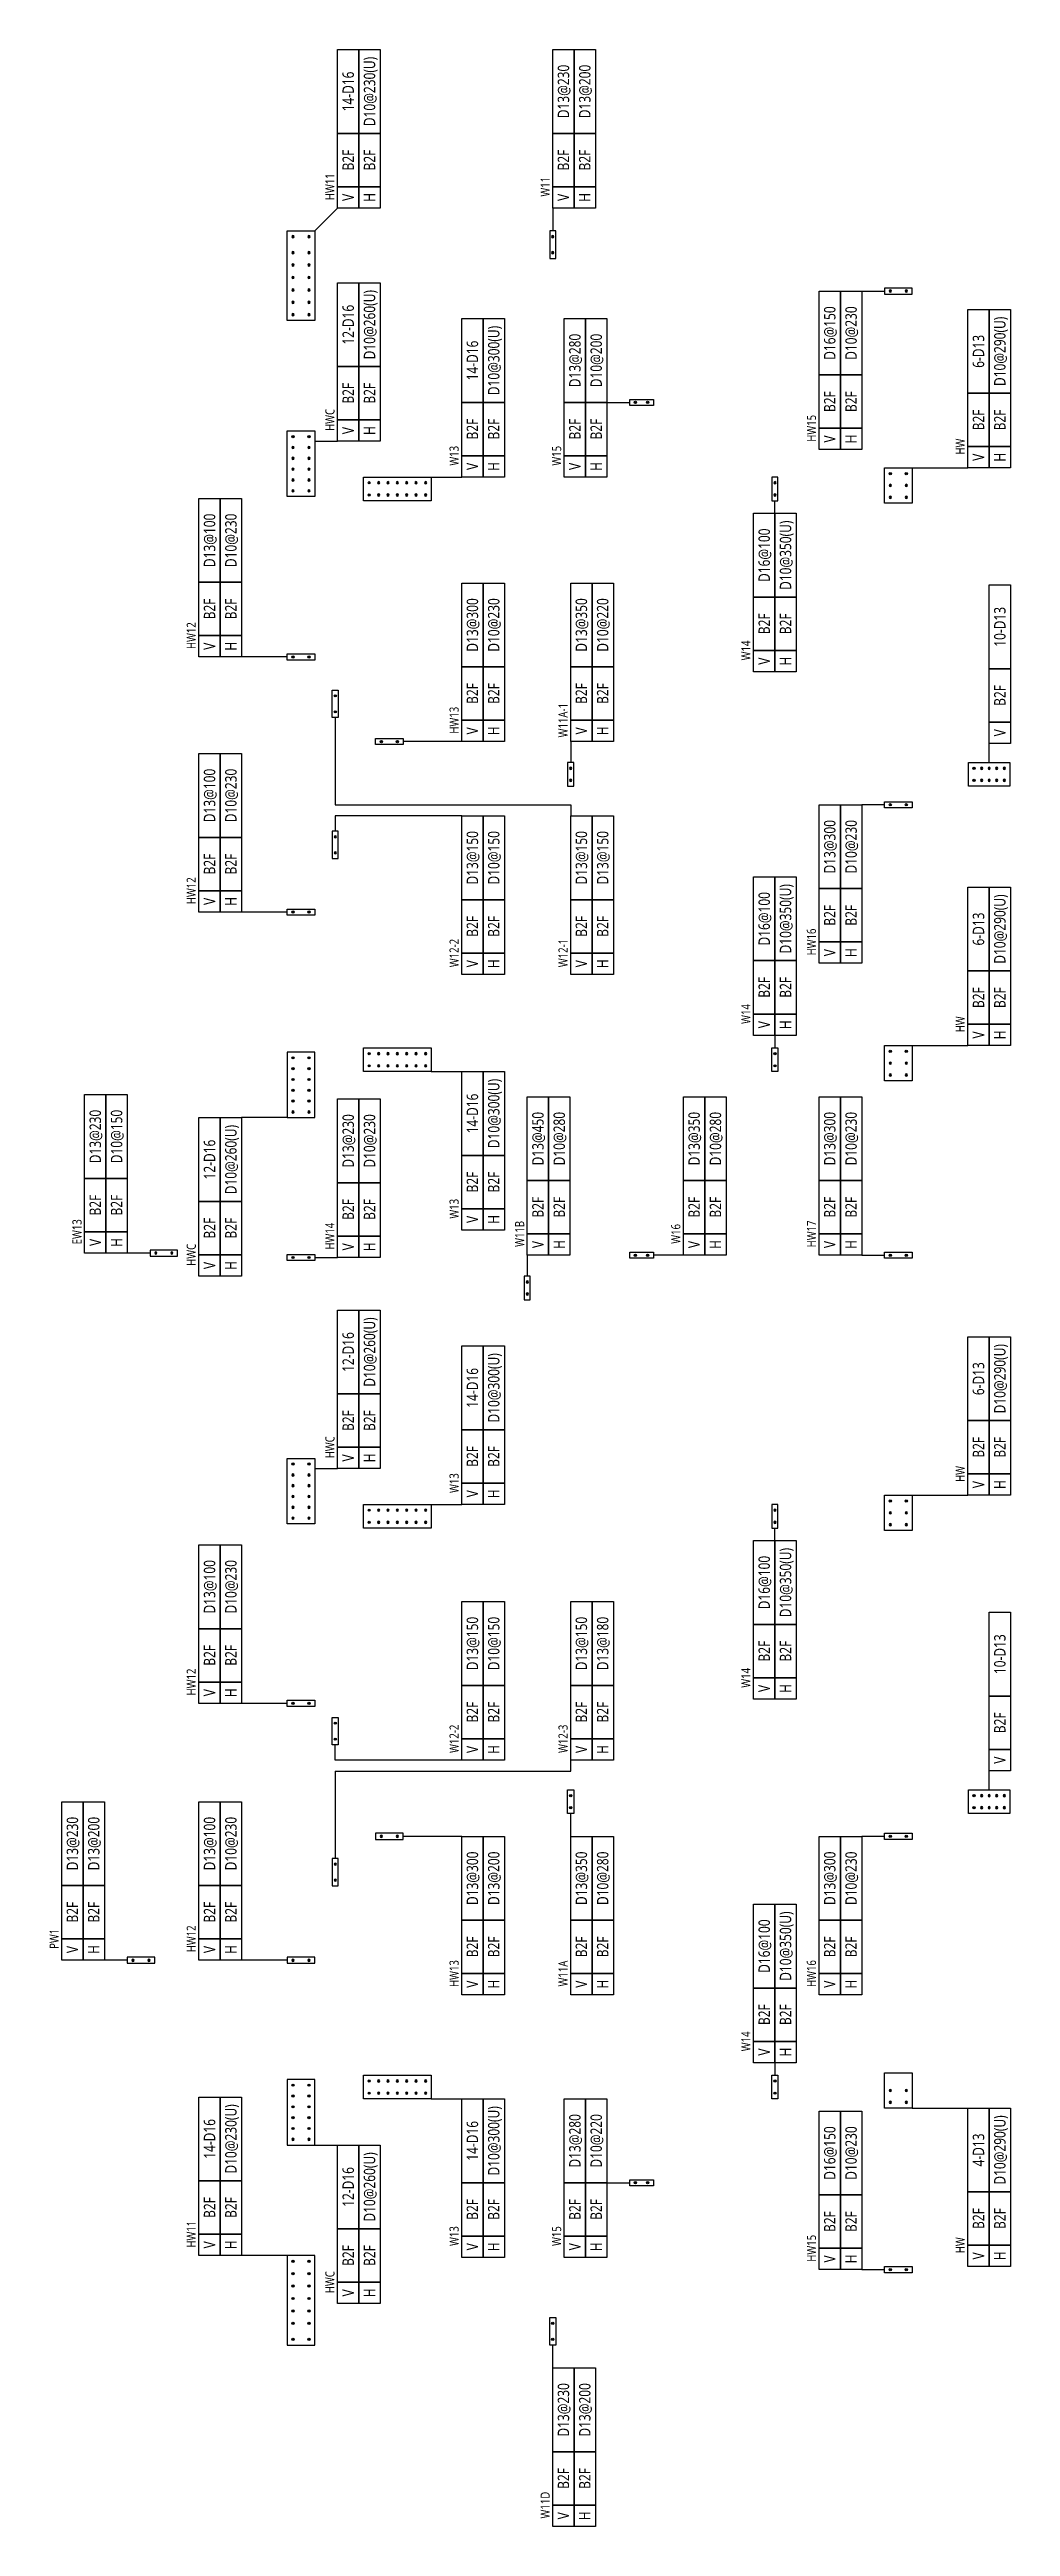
# Model space of a CAD drawing. Header units: millimetres. Extents: x 262481 to 2519995, y -394348 to 364571.
# Drawn here: x 333695 to 346308, y -394348 to -361848 of the extents above; entities that cross this region are included whole.
import ezdxf
from ezdxf.enums import TextEntityAlignment as Align

# ---------------------------------------------------------------- set-up
doc = ezdxf.new("R2010")
doc.units = ezdxf.units.MM
doc.header["$LTSCALE"] = 65
for name, color, linetype in [('BARR', 1, 'Continuous'), ('BOX', 7, 'Continuous'), ('LEADER', 7, 'Continuous'), ('TEXT-배근', 3, 'Continuous')]:
    doc.layers.add(name, color=color, linetype=linetype)
doc.styles.add('맑은고딕', font='malgun.ttf')

msp = doc.modelspace()

# ---------------------------------------------------------------- texts
at = {"layer": 'TEXT-배근', "style": '맑은고딕', "width": 0.8}
for s, p in [('D10@230(U)', (337895.5, -362397.7)), ('14-D16', (337615.5, -362397.7)), ('D13@230', (340440.5, -362397.7)), ('B2F', (337615.5, -363297.7)), ('B2F', (337895.5, -363297.7)), ('B2F', (340440.5, -363297.7)), ('B2F', (340720.5, -363297.7)), ('V', (337615.5, -363787.7)), ('H', (337895.5, -363787.7)), ('V', (340440.5, -363787.7)), ('H', (340720.5, -363787.7)), ('12-D16', (337615.5, -365457.7)), ('D10@260(U)', (337895.5, -365457.7)), ('D16@150', (343935.5, -365567.7)), ('D10@230', (344215.5, -365567.7)), ('D10@300(U)', (339525.5, -365927.7)), ('D13@280', (340590.5, -365927.7)), ('6-D13', (345888, -365807.7)), ('D10@290(U)', (346168, -365807.7)), ('14-D16', (339245.5, -365927.7)), ('B2F', (337615.5, -366357.7)), ('B2F', (337895.5, -366357.7)), ('B2F', (343935.5, -366467.7)), ('B2F', (344215.5, -366467.7)), ('B2F', (345888, -366707.7)), ('B2F', (346168, -366707.7)), ('V', (337615.5, -366847.7)), ('H', (337895.5, -366847.7)), ('B2F', (339245.5, -366827.7)), ('B2F', (339525.5, -366827.7)), ('B2F', (340590.5, -366827.7)), ('B2F', (340870.5, -366827.7)), ('V', (343935.5, -366957.7)), ('H', (344215.5, -366957.7)), ('V', (345888, -367197.7)), ('H', (346168, -367197.7)), ('V', (339245.5, -367317.7)), ('H', (339525.5, -367317.7)), ('V', (340590.5, -367317.7)), ('H', (340870.5, -367317.7)), ('D13@100', (335795.5, -368287.7)), ('D10@230', (336075.5, -368287.7)), ('D16@100', (343075.5, -368482.7)), ('D10@350(U)', (343355.5, -368482.7)), ('B2F', (335795.5, -369187.7)), ('B2F', (336075.5, -369187.7)), ('D13@300', (339245.5, -369397.7)), ('D10@230', (339525.5, -369397.7)), ('D13@350', (340675.5, -369397.7)), ('10-D13', (346168, -369422.7)), ('B2F', (343075.5, -369382.7)), ('B2F', (343355.5, -369382.7)), ('V', (335795.5, -369677.7)), ('H', (336075.5, -369677.7)), ('V', (343075.5, -369872.7)), ('H', (343355.5, -369872.7)), ('B2F', (339245.5, -370297.7)), ('B2F', (339525.5, -370297.7)), ('B2F', (340675.5, -370297.7)), ('B2F', (340955.5, -370297.7)), ('B2F', (346168, -370322.7)), ('V', (339245.5, -370787.7)), ('H', (339525.5, -370787.7)), ('V', (340675.5, -370787.7)), ('H', (340955.5, -370787.7)), ('V', (346168, -370812.7)), ('D13@100', (335795.5, -371635.2)), ('D10@230', (336075.5, -371635.2)), ('D13@150', (339245.5, -372452.7)), ('D13@150', (340675.5, -372452.7)), ('D13@300', (343935.5, -372307.7)), ('D10@230', (344215.5, -372307.7)), ('B2F', (335795.5, -372535.2)), ('B2F', (336075.5, -372535.2)), ('V', (335795.5, -373025.2)), ('H', (336075.5, -373025.2)), ('D16@100', (343075.5, -373252.7)), ('D10@350(U)', (343355.5, -373252.7)), ('B2F', (343935.5, -373207.7)), ('B2F', (344215.5, -373207.7)), ('D10@290(U)', (346168, -373387.7)), ('B2F', (339245.5, -373352.7)), ('B2F', (339525.5, -373352.7)), ('B2F', (340675.5, -373352.7)), ('B2F', (340955.5, -373352.7)), ('6-D13', (345888, -373387.7)), ('V', (343935.5, -373697.7)), ('H', (344215.5, -373697.7)), ('V', (339245.5, -373842.7)), ('H', (339525.5, -373842.7)), ('V', (340675.5, -373842.7)), ('H', (340955.5, -373842.7)), ('B2F', (343075.5, -374152.7)), ('B2F', (343355.5, -374152.7)), ('B2F', (345888, -374287.7)), ('B2F', (346168, -374287.7)), ('V', (343075.5, -374642.7)), ('H', (343355.5, -374642.7)), ('V', (345888, -374777.7)), ('H', (346168, -374777.7)), ('D10@300(U)', (339525.5, -375807.7)), ('14-D16', (339245.5, -375807.7)), ('D13@230', (334295.5, -376109.9)), ('D10@260(U)', (336075.5, -376412.7)), ('D13@230', (337615.5, -376167.7)), ('D10@230', (337895.5, -376167.7)), ('D13@450', (340105.5, -376137.7)), ('D10@280', (340385.5, -376137.7)), ('D13@350', (342155.5, -376137.7)), ('D10@280', (342435.5, -376137.7)), ('D13@300', (343935.5, -376137.7)), ('D10@230', (344215.5, -376137.7)), ('12-D16', (335795.5, -376412.7)), ('B2F', (339245.5, -376707.7)), ('B2F', (339525.5, -376707.7)), ('B2F', (334295.5, -377009.9)), ('B2F', (334575.5, -377009.9)), ('B2F', (337615.5, -377067.7)), ('B2F', (337895.5, -377067.7)), ('B2F', (340105.5, -377037.7)), ('B2F', (340385.5, -377037.7)), ('B2F', (342155.5, -377037.7)), ('B2F', (342435.5, -377037.7)), ('B2F', (343935.5, -377037.7)), ('B2F', (344215.5, -377037.7)), ('B2F', (335795.5, -377312.7)), ('B2F', (336075.5, -377312.7)), ('V', (339245.5, -377197.7)), ('H', (339525.5, -377197.7)), ('V', (334295.5, -377499.9)), ('H', (334575.5, -377499.9)), ('V', (337615.5, -377557.7)), ('H', (337895.5, -377557.7)), ('V', (340105.5, -377527.7)), ('H', (340385.5, -377527.7)), ('V', (342155.5, -377527.7)), ('H', (342435.5, -377527.7)), ('V', (343935.5, -377527.7)), ('H', (344215.5, -377527.7)), ('V', (335795.5, -377802.7)), ('H', (336075.5, -377802.7)), ('D10@260(U)', (337895.5, -378937.7)), ('12-D16', (337615.5, -378937.7)), ('D10@290(U)', (346168, -379287.7)), ('14-D16', (339245.5, -379407.7)), ('D10@300(U)', (339525.5, -379407.7)), ('6-D13', (345888, -379287.7)), ('B2F', (337615.5, -379837.7)), ('B2F', (337895.5, -379837.7)), ('B2F', (339245.5, -380307.7)), ('B2F', (339525.5, -380307.7)), ('B2F', (345888, -380187.7)), ('B2F', (346168, -380187.7)), ('V', (337615.5, -380327.7)), ('H', (337895.5, -380327.7)), ('V', (339245.5, -380797.7)), ('H', (339525.5, -380797.7)), ('V', (345888, -380677.7)), ('H', (346168, -380677.7)), ('D10@350(U)', (343355.5, -381962.7)), ('D13@100', (335795.5, -382017.7)), ('D10@230', (336075.5, -382017.7)), ('D16@100', (343075.5, -381962.7)), ('D13@150', (339245.5, -382762.7)), ('D13@150', (340675.5, -382762.7)), ('B2F', (335795.5, -382917.7)), ('B2F', (336075.5, -382917.7)), ('B2F', (343075.5, -382862.7)), ('B2F', (343355.5, -382862.7)), ('10-D13', (346168, -382902.7)), ('V', (335795.5, -383407.7)), ('H', (336075.5, -383407.7)), ('V', (343075.5, -383352.7)), ('H', (343355.5, -383352.7)), ('B2F', (339245.5, -383662.7)), ('B2F', (339525.5, -383662.7)), ('B2F', (340675.5, -383662.7)), ('B2F', (340955.5, -383662.7)), ('B2F', (346168, -383802.7)), ('V', (339245.5, -384152.7)), ('H', (339525.5, -384152.7)), ('V', (340675.5, -384152.7)), ('H', (340955.5, -384152.7)), ('V', (346168, -384292.7)), ('D13@230', (333995.5, -385387.7)), ('D13@100', (335795.5, -385387.7)), ('D10@230', (336075.5, -385387.7)), ('D13@300', (339245.5, -385842.7)), ('D13@350', (340675.5, -385842.7)), ('D10@280', (340955.5, -385842.7)), ('D13@300', (343935.5, -385842.7)), ('D10@230', (344215.5, -385842.7)), ('B2F', (333995.5, -386287.7)), ('B2F', (334275.5, -386287.7)), ('B2F', (335795.5, -386287.7)), ('B2F', (336075.5, -386287.7)), ('D16@100', (343075.5, -386732.7)), ('D10@350(U)', (343355.5, -386732.7)), ('V', (333995.5, -386777.7)), ('H', (334275.5, -386777.7)), ('V', (335795.5, -386777.7)), ('H', (336075.5, -386777.7)), ('B2F', (339245.5, -386742.7)), ('B2F', (339525.5, -386742.7)), ('B2F', (340675.5, -386742.7)), ('B2F', (340955.5, -386742.7)), ('B2F', (343935.5, -386742.7)), ('B2F', (344215.5, -386742.7)), ('V', (339245.5, -387232.7)), ('H', (339525.5, -387232.7)), ('V', (340675.5, -387232.7)), ('H', (340955.5, -387232.7)), ('V', (343935.5, -387232.7)), ('H', (344215.5, -387232.7)), ('B2F', (343075.5, -387632.7)), ('B2F', (343355.5, -387632.7)), ('V', (343075.5, -388122.7)), ('H', (343355.5, -388122.7)), ('14-D16', (335795.5, -389262.7)), ('D10@230(U)', (336075.5, -389262.7)), ('D10@300(U)', (339525.5, -389287.7)), ('D13@280', (340590.5, -389287.7)), ('D10@290(U)', (346168, -389407.7)), ('14-D16', (339245.5, -389287.7)), ('D16@150', (343935.5, -389447.7)), ('D10@230', (344215.5, -389447.7)), ('4-D13', (345888, -389407.7)), ('12-D16', (337615.5, -389892.7)), ('D10@260(U)', (337895.5, -389892.7)), ('B2F', (335795.5, -390162.7)), ('B2F', (336075.5, -390162.7)), ('B2F', (339245.5, -390187.7)), ('B2F', (339525.5, -390187.7)), ('B2F', (340590.5, -390187.7)), ('B2F', (340870.5, -390187.7)), ('B2F', (343935.5, -390347.7)), ('B2F', (344215.5, -390347.7)), ('B2F', (345888, -390307.7)), ('B2F', (346168, -390307.7)), ('V', (335795.5, -390652.7)), ('H', (336075.5, -390652.7)), ('V', (339245.5, -390677.7)), ('H', (339525.5, -390677.7)), ('V', (340590.5, -390677.7)), ('H', (340870.5, -390677.7)), ('B2F', (337615.5, -390792.7)), ('B2F', (337895.5, -390792.7)), ('V', (343935.5, -390837.7)), ('H', (344215.5, -390837.7)), ('V', (345888, -390797.7)), ('H', (346168, -390797.7)), ('V', (337615.5, -391282.7)), ('H', (337895.5, -391282.7)), ('D13@230', (340440.5, -392817.7)), ('B2F', (340440.5, -393717.7)), ('B2F', (340720.5, -393717.7)), ('V', (340440.5, -394207.7)), ('H', (340720.5, -394207.7))]:
    msp.add_text(s, height=150, rotation=90, dxfattribs=at).set_placement(p, align=Align.MIDDLE_CENTER)
at = {"layer": 'TEXT-배근', "color": 1, "style": '맑은고딕', "width": 0.8}
for s, p in [('D13@200', (340720.5, -362397.7)), ('D10@200', (340870.5, -365927.7)), ('D10@220', (340955.5, -369397.7)), ('D10@150', (339525.5, -372452.7)), ('D13@150', (340955.5, -372452.7)), ('D10@150', (334575.5, -376109.9)), ('D10@150', (339525.5, -382762.7)), ('D13@180', (340955.5, -382762.7)), ('D13@200', (334275.5, -385387.7)), ('D13@200', (339525.5, -385842.7)), ('D10@220', (340870.5, -389287.7)), ('D13@200', (340720.5, -392817.7))]:
    msp.add_text(s, height=150, rotation=90, dxfattribs=at).set_placement(p, align=Align.MIDDLE_CENTER)
at = {"layer": 'TEXT-배근', "color": 2, "style": '맑은고딕', "width": 0.8}
for s, p in [('HW11', (337375.5, -363647.7)), ('W11', (340200.5, -363647.7)), ('HWC', (337375.5, -366707.7)), ('HW15', (343695.5, -366817.7)), ('W13', (339005.5, -367177.7)), ('W15', (340350.5, -367177.7)), ('HW', (345648, -367057.7)), ('HW12', (335555.5, -369537.7)), ('W14', (342835.5, -369732.7)), ('HW13', (339005.5, -370647.7)), ('W11A-1', (340435.5, -370647.7)), ('HW12', (335555.5, -372885.2)), ('HW16', (343695.5, -373557.7)), ('W12-2', (339005.5, -373702.7)), ('W12-1', (340435.5, -373702.7)), ('W14', (342835.5, -374502.7)), ('HW', (345648, -374637.7)), ('W13', (339005.5, -377057.7)), ('EW13', (334055.5, -377359.9)), ('HW14', (337375.5, -377417.7)), ('W11B', (339865.5, -377387.7)), ('W16', (341915.5, -377387.7)), ('HW17', (343695.5, -377387.7)), ('HWC', (335555.5, -377662.7)), ('HWC', (337375.5, -380187.7)), ('W13', (339005.5, -380657.7)), ('HW', (345648, -380537.7)), ('HW12', (335555.5, -383267.7)), ('W14', (342835.5, -383212.7)), ('W12-2', (339005.5, -384012.7)), ('W12-3', (340435.5, -384012.7)), ('PW1', (333755.5, -386637.7)), ('HW12', (335555.5, -386637.7)), ('HW13', (339005.5, -387092.7)), ('W11A', (340435.5, -387092.7)), ('HW16', (343695.5, -387092.7)), ('W14', (342835.5, -387982.7)), ('HW11', (335555.5, -390512.7)), ('W13', (339005.5, -390537.7)), ('W15', (340350.5, -390537.7)), ('HW15', (343695.5, -390697.7)), ('HW', (345648, -390657.7)), ('HWC', (337375.5, -391142.7)), ('W11D', (340200.5, -394067.7))]:
    msp.add_text(s, height=120, rotation=90, dxfattribs=at).set_placement(p, align=Align.MIDDLE_CENTER)

# ---------------------------------------------------------------- blocks, each defined once
blk = doc.blocks.new('BAR')
at = {"layer": 'BARR'}
h = blk.add_hatch(color=256, dxfattribs=at)
edge = h.paths.add_edge_path()
edge.add_arc((0, 0), 15, 0, 360)
blk.add_circle((0, 0), 15, dxfattribs=at)

# ---------------------------------------------------------------- linework, layer by layer
at = {"layer": 'BOX'}
msp.add_line((336815.5, -375862.7), (336215.5, -375862.7), dxfattribs=at)
for points in [[(337475.5, -361847.7), (337755.5, -361847.7), (337755.5, -362947.7), (337475.5, -362947.7)], [(337755.5, -361847.7), (338035.5, -361847.7), (338035.5, -362947.7), (337755.5, -362947.7)], [(340300.5, -361847.7), (340580.5, -361847.7), (340580.5, -362947.7), (340300.5, -362947.7)], [(340580.5, -361847.7), (340860.5, -361847.7), (340860.5, -362947.7), (340580.5, -362947.7)], [(337475.5, -362947.7), (337755.5, -362947.7), (337755.5, -363647.7), (337475.5, -363647.7)], [(337755.5, -362947.7), (338035.5, -362947.7), (338035.5, -363647.7), (337755.5, -363647.7)], [(340300.5, -362947.7), (340580.5, -362947.7), (340580.5, -363647.7), (340300.5, -363647.7)], [(340580.5, -362947.7), (340860.5, -362947.7), (340860.5, -363647.7), (340580.5, -363647.7)], [(337475.5, -363647.7), (337755.5, -363647.7), (337755.5, -363927.7), (337475.5, -363927.7)], [(337755.5, -363647.7), (338035.5, -363647.7), (338035.5, -363927.7), (337755.5, -363927.7)], [(340300.5, -363647.7), (340580.5, -363647.7), (340580.5, -363927.7), (340300.5, -363927.7)], [(340580.5, -363647.7), (340860.5, -363647.7), (340860.5, -363927.7), (340580.5, -363927.7)], [(337475.5, -364907.7), (337755.5, -364907.7), (337755.5, -366007.7), (337475.5, -366007.7)], [(337755.5, -364907.7), (338035.5, -364907.7), (338035.5, -366007.7), (337755.5, -366007.7)], [(343795.5, -365017.7), (344075.5, -365017.7), (344075.5, -366117.7), (343795.5, -366117.7)], [(344075.5, -365017.7), (344355.5, -365017.7), (344355.5, -366117.7), (344075.5, -366117.7)], [(345748, -365257.7), (346028, -365257.7), (346028, -366357.7), (345748, -366357.7)], [(346028, -365257.7), (346308, -365257.7), (346308, -366357.7), (346028, -366357.7)], [(339105.5, -365377.7), (339385.5, -365377.7), (339385.5, -366477.7), (339105.5, -366477.7)], [(339385.5, -365377.7), (339665.5, -365377.7), (339665.5, -366477.7), (339385.5, -366477.7)], [(340450.5, -365377.7), (340730.5, -365377.7), (340730.5, -366477.7), (340450.5, -366477.7)], [(340730.5, -365377.7), (341010.5, -365377.7), (341010.5, -366477.7), (340730.5, -366477.7)], [(337475.5, -366007.7), (337755.5, -366007.7), (337755.5, -366707.7), (337475.5, -366707.7)], [(337755.5, -366007.7), (338035.5, -366007.7), (338035.5, -366707.7), (337755.5, -366707.7)], [(343795.5, -366117.7), (344075.5, -366117.7), (344075.5, -366817.7), (343795.5, -366817.7)], [(344075.5, -366117.7), (344355.5, -366117.7), (344355.5, -366817.7), (344075.5, -366817.7)], [(339105.5, -366477.7), (339385.5, -366477.7), (339385.5, -367177.7), (339105.5, -367177.7)], [(339385.5, -366477.7), (339665.5, -366477.7), (339665.5, -367177.7), (339385.5, -367177.7)], [(340450.5, -366477.7), (340730.5, -366477.7), (340730.5, -367177.7), (340450.5, -367177.7)], [(340730.5, -366477.7), (341010.5, -366477.7), (341010.5, -367177.7), (340730.5, -367177.7)], [(345748, -366357.7), (346028, -366357.7), (346028, -367057.7), (345748, -367057.7)], [(346028, -366357.7), (346308, -366357.7), (346308, -367057.7), (346028, -367057.7)], [(337475.5, -366707.7), (337755.5, -366707.7), (337755.5, -366987.7), (337475.5, -366987.7)], [(337755.5, -366707.7), (338035.5, -366707.7), (338035.5, -366987.7), (337755.5, -366987.7)], [(343795.5, -366817.7), (344075.5, -366817.7), (344075.5, -367097.7), (343795.5, -367097.7)], [(344075.5, -366817.7), (344355.5, -366817.7), (344355.5, -367097.7), (344075.5, -367097.7)], [(339105.5, -367177.7), (339385.5, -367177.7), (339385.5, -367457.7), (339105.5, -367457.7)], [(339385.5, -367177.7), (339665.5, -367177.7), (339665.5, -367457.7), (339385.5, -367457.7)], [(340450.5, -367177.7), (340730.5, -367177.7), (340730.5, -367457.7), (340450.5, -367457.7)], [(340730.5, -367177.7), (341010.5, -367177.7), (341010.5, -367457.7), (340730.5, -367457.7)], [(345748, -367057.7), (346028, -367057.7), (346028, -367337.7), (345748, -367337.7)], [(346028, -367057.7), (346308, -367057.7), (346308, -367337.7), (346028, -367337.7)], [(335655.5, -367737.7), (335935.5, -367737.7), (335935.5, -368837.7), (335655.5, -368837.7)], [(335935.5, -367737.7), (336215.5, -367737.7), (336215.5, -368837.7), (335935.5, -368837.7)], [(342935.5, -367932.7), (343215.5, -367932.7), (343215.5, -369032.7), (342935.5, -369032.7)], [(343215.5, -367932.7), (343495.5, -367932.7), (343495.5, -369032.7), (343215.5, -369032.7)], [(335655.5, -368837.7), (335935.5, -368837.7), (335935.5, -369537.7), (335655.5, -369537.7)], [(335935.5, -368837.7), (336215.5, -368837.7), (336215.5, -369537.7), (335935.5, -369537.7)], [(339105.5, -368847.7), (339385.5, -368847.7), (339385.5, -369947.7), (339105.5, -369947.7)], [(339385.5, -368847.7), (339665.5, -368847.7), (339665.5, -369947.7), (339385.5, -369947.7)], [(340535.5, -368847.7), (340815.5, -368847.7), (340815.5, -369947.7), (340535.5, -369947.7)], [(340815.5, -368847.7), (341095.5, -368847.7), (341095.5, -369947.7), (340815.5, -369947.7)], [(346028, -368872.7), (346308, -368872.7), (346308, -369972.7), (346028, -369972.7)], [(342935.5, -369032.7), (343215.5, -369032.7), (343215.5, -369732.7), (342935.5, -369732.7)], [(343215.5, -369032.7), (343495.5, -369032.7), (343495.5, -369732.7), (343215.5, -369732.7)], [(335655.5, -369537.7), (335935.5, -369537.7), (335935.5, -369817.7), (335655.5, -369817.7)], [(335935.5, -369537.7), (336215.5, -369537.7), (336215.5, -369817.7), (335935.5, -369817.7)], [(342935.5, -369732.7), (343215.5, -369732.7), (343215.5, -370012.7), (342935.5, -370012.7)], [(343215.5, -369732.7), (343495.5, -369732.7), (343495.5, -370012.7), (343215.5, -370012.7)], [(339105.5, -369947.7), (339385.5, -369947.7), (339385.5, -370647.7), (339105.5, -370647.7)], [(339385.5, -369947.7), (339665.5, -369947.7), (339665.5, -370647.7), (339385.5, -370647.7)], [(340535.5, -369947.7), (340815.5, -369947.7), (340815.5, -370647.7), (340535.5, -370647.7)], [(340815.5, -369947.7), (341095.5, -369947.7), (341095.5, -370647.7), (340815.5, -370647.7)], [(346028, -369972.7), (346308, -369972.7), (346308, -370672.7), (346028, -370672.7)], [(339105.5, -370647.7), (339385.5, -370647.7), (339385.5, -370927.7), (339105.5, -370927.7)], [(339385.5, -370647.7), (339665.5, -370647.7), (339665.5, -370927.7), (339385.5, -370927.7)], [(340535.5, -370647.7), (340815.5, -370647.7), (340815.5, -370927.7), (340535.5, -370927.7)], [(340815.5, -370647.7), (341095.5, -370647.7), (341095.5, -370927.7), (340815.5, -370927.7)], [(346028, -370672.7), (346308, -370672.7), (346308, -370952.7), (346028, -370952.7)], [(335655.5, -371085.2), (335935.5, -371085.2), (335935.5, -372185.2), (335655.5, -372185.2)], [(335935.5, -371085.2), (336215.5, -371085.2), (336215.5, -372185.2), (335935.5, -372185.2)], [(343795.5, -371757.7), (344075.5, -371757.7), (344075.5, -372857.7), (343795.5, -372857.7)], [(344075.5, -371757.7), (344355.5, -371757.7), (344355.5, -372857.7), (344075.5, -372857.7)], [(339105.5, -371902.7), (339385.5, -371902.7), (339385.5, -373002.7), (339105.5, -373002.7)], [(339385.5, -371902.7), (339665.5, -371902.7), (339665.5, -373002.7), (339385.5, -373002.7)], [(340535.5, -371902.7), (340815.5, -371902.7), (340815.5, -373002.7), (340535.5, -373002.7)], [(340815.5, -371902.7), (341095.5, -371902.7), (341095.5, -373002.7), (340815.5, -373002.7)], [(335655.5, -372185.2), (335935.5, -372185.2), (335935.5, -372885.2), (335655.5, -372885.2)], [(335935.5, -372185.2), (336215.5, -372185.2), (336215.5, -372885.2), (335935.5, -372885.2)], [(342935.5, -372702.7), (343215.5, -372702.7), (343215.5, -373802.7), (342935.5, -373802.7)], [(343215.5, -372702.7), (343495.5, -372702.7), (343495.5, -373802.7), (343215.5, -373802.7)], [(335655.5, -372885.2), (335935.5, -372885.2), (335935.5, -373165.2), (335655.5, -373165.2)], [(335935.5, -372885.2), (336215.5, -372885.2), (336215.5, -373165.2), (335935.5, -373165.2)], [(339105.5, -373002.7), (339385.5, -373002.7), (339385.5, -373702.7), (339105.5, -373702.7)], [(339385.5, -373002.7), (339665.5, -373002.7), (339665.5, -373702.7), (339385.5, -373702.7)], [(340535.5, -373002.7), (340815.5, -373002.7), (340815.5, -373702.7), (340535.5, -373702.7)], [(340815.5, -373002.7), (341095.5, -373002.7), (341095.5, -373702.7), (340815.5, -373702.7)], [(343795.5, -372857.7), (344075.5, -372857.7), (344075.5, -373557.7), (343795.5, -373557.7)], [(344075.5, -372857.7), (344355.5, -372857.7), (344355.5, -373557.7), (344075.5, -373557.7)], [(345748, -372837.7), (346028, -372837.7), (346028, -373937.7), (345748, -373937.7)], [(346028, -372837.7), (346308, -372837.7), (346308, -373937.7), (346028, -373937.7)], [(339105.5, -373702.7), (339385.5, -373702.7), (339385.5, -373982.7), (339105.5, -373982.7)], [(339385.5, -373702.7), (339665.5, -373702.7), (339665.5, -373982.7), (339385.5, -373982.7)], [(340535.5, -373702.7), (340815.5, -373702.7), (340815.5, -373982.7), (340535.5, -373982.7)], [(340815.5, -373702.7), (341095.5, -373702.7), (341095.5, -373982.7), (340815.5, -373982.7)], [(343795.5, -373557.7), (344075.5, -373557.7), (344075.5, -373837.7), (343795.5, -373837.7)], [(344075.5, -373557.7), (344355.5, -373557.7), (344355.5, -373837.7), (344075.5, -373837.7)], [(342935.5, -373802.7), (343215.5, -373802.7), (343215.5, -374502.7), (342935.5, -374502.7)], [(343215.5, -373802.7), (343495.5, -373802.7), (343495.5, -374502.7), (343215.5, -374502.7)], [(345748, -373937.7), (346028, -373937.7), (346028, -374637.7), (345748, -374637.7)], [(346028, -373937.7), (346308, -373937.7), (346308, -374637.7), (346028, -374637.7)], [(342935.5, -374502.7), (343215.5, -374502.7), (343215.5, -374782.7), (342935.5, -374782.7)], [(343215.5, -374502.7), (343495.5, -374502.7), (343495.5, -374782.7), (343215.5, -374782.7)], [(345748, -374637.7), (346028, -374637.7), (346028, -374917.7), (345748, -374917.7)], [(346028, -374637.7), (346308, -374637.7), (346308, -374917.7), (346028, -374917.7)], [(339105.5, -375257.7), (339385.5, -375257.7), (339385.5, -376357.7), (339105.5, -376357.7)], [(339385.5, -375257.7), (339665.5, -375257.7), (339665.5, -376357.7), (339385.5, -376357.7)], [(334155.5, -375559.9), (334435.5, -375559.9), (334435.5, -376659.9), (334155.5, -376659.9)], [(334435.5, -375559.9), (334715.5, -375559.9), (334715.5, -376659.9), (334435.5, -376659.9)], [(337475.5, -375617.7), (337755.5, -375617.7), (337755.5, -376717.7), (337475.5, -376717.7)], [(337755.5, -375617.7), (338035.5, -375617.7), (338035.5, -376717.7), (337755.5, -376717.7)], [(339965.5, -375587.7), (340245.5, -375587.7), (340245.5, -376687.7), (339965.5, -376687.7)], [(340245.5, -375587.7), (340525.5, -375587.7), (340525.5, -376687.7), (340245.5, -376687.7)], [(342015.5, -375587.7), (342295.5, -375587.7), (342295.5, -376687.7), (342015.5, -376687.7)], [(342295.5, -375587.7), (342575.5, -375587.7), (342575.5, -376687.7), (342295.5, -376687.7)], [(343795.5, -375587.7), (344075.5, -375587.7), (344075.5, -376687.7), (343795.5, -376687.7)], [(344075.5, -375587.7), (344355.5, -375587.7), (344355.5, -376687.7), (344075.5, -376687.7)], [(335655.5, -375862.7), (335935.5, -375862.7), (335935.5, -376962.7), (335655.5, -376962.7)], [(335935.5, -375862.7), (336215.5, -375862.7), (336215.5, -376962.7), (335935.5, -376962.7)], [(334155.5, -376659.9), (334435.5, -376659.9), (334435.5, -377359.9), (334155.5, -377359.9)], [(334435.5, -376659.9), (334715.5, -376659.9), (334715.5, -377359.9), (334435.5, -377359.9)], [(339105.5, -376357.7), (339385.5, -376357.7), (339385.5, -377057.7), (339105.5, -377057.7)], [(339385.5, -376357.7), (339665.5, -376357.7), (339665.5, -377057.7), (339385.5, -377057.7)], [(335655.5, -376962.7), (335935.5, -376962.7), (335935.5, -377662.7), (335655.5, -377662.7)], [(335935.5, -376962.7), (336215.5, -376962.7), (336215.5, -377662.7), (335935.5, -377662.7)], [(337475.5, -376717.7), (337755.5, -376717.7), (337755.5, -377417.7), (337475.5, -377417.7)], [(337755.5, -376717.7), (338035.5, -376717.7), (338035.5, -377417.7), (337755.5, -377417.7)], [(339965.5, -376687.7), (340245.5, -376687.7), (340245.5, -377387.7), (339965.5, -377387.7)], [(340245.5, -376687.7), (340525.5, -376687.7), (340525.5, -377387.7), (340245.5, -377387.7)], [(342015.5, -376687.7), (342295.5, -376687.7), (342295.5, -377387.7), (342015.5, -377387.7)], [(342295.5, -376687.7), (342575.5, -376687.7), (342575.5, -377387.7), (342295.5, -377387.7)], [(343795.5, -376687.7), (344075.5, -376687.7), (344075.5, -377387.7), (343795.5, -377387.7)], [(344075.5, -376687.7), (344355.5, -376687.7), (344355.5, -377387.7), (344075.5, -377387.7)], [(339105.5, -377057.7), (339385.5, -377057.7), (339385.5, -377337.7), (339105.5, -377337.7)], [(339385.5, -377057.7), (339665.5, -377057.7), (339665.5, -377337.7), (339385.5, -377337.7)], [(334155.5, -377359.9), (334435.5, -377359.9), (334435.5, -377639.9), (334155.5, -377639.9)], [(334435.5, -377359.9), (334715.5, -377359.9), (334715.5, -377639.9), (334435.5, -377639.9)], [(337475.5, -377417.7), (337755.5, -377417.7), (337755.5, -377697.7), (337475.5, -377697.7)], [(337755.5, -377417.7), (338035.5, -377417.7), (338035.5, -377697.7), (337755.5, -377697.7)], [(339965.5, -377387.7), (340245.5, -377387.7), (340245.5, -377667.7), (339965.5, -377667.7)], [(340245.5, -377387.7), (340525.5, -377387.7), (340525.5, -377667.7), (340245.5, -377667.7)], [(342015.5, -377387.7), (342295.5, -377387.7), (342295.5, -377667.7), (342015.5, -377667.7)], [(342295.5, -377387.7), (342575.5, -377387.7), (342575.5, -377667.7), (342295.5, -377667.7)], [(343795.5, -377387.7), (344075.5, -377387.7), (344075.5, -377667.7), (343795.5, -377667.7)], [(344075.5, -377387.7), (344355.5, -377387.7), (344355.5, -377667.7), (344075.5, -377667.7)], [(335655.5, -377662.7), (335935.5, -377662.7), (335935.5, -377942.7), (335655.5, -377942.7)], [(335935.5, -377662.7), (336215.5, -377662.7), (336215.5, -377942.7), (335935.5, -377942.7)], [(337475.5, -378387.7), (337755.5, -378387.7), (337755.5, -379487.7), (337475.5, -379487.7)], [(337755.5, -378387.7), (338035.5, -378387.7), (338035.5, -379487.7), (337755.5, -379487.7)], [(339105.5, -378857.7), (339385.5, -378857.7), (339385.5, -379957.7), (339105.5, -379957.7)], [(339385.5, -378857.7), (339665.5, -378857.7), (339665.5, -379957.7), (339385.5, -379957.7)], [(345748, -378737.7), (346028, -378737.7), (346028, -379837.7), (345748, -379837.7)], [(346028, -378737.7), (346308, -378737.7), (346308, -379837.7), (346028, -379837.7)], [(337475.5, -379487.7), (337755.5, -379487.7), (337755.5, -380187.7), (337475.5, -380187.7)], [(337755.5, -379487.7), (338035.5, -379487.7), (338035.5, -380187.7), (337755.5, -380187.7)], [(345748, -379837.7), (346028, -379837.7), (346028, -380537.7), (345748, -380537.7)], [(346028, -379837.7), (346308, -379837.7), (346308, -380537.7), (346028, -380537.7)], [(337475.5, -380187.7), (337755.5, -380187.7), (337755.5, -380467.7), (337475.5, -380467.7)], [(337755.5, -380187.7), (338035.5, -380187.7), (338035.5, -380467.7), (337755.5, -380467.7)], [(339105.5, -379957.7), (339385.5, -379957.7), (339385.5, -380657.7), (339105.5, -380657.7)], [(339385.5, -379957.7), (339665.5, -379957.7), (339665.5, -380657.7), (339385.5, -380657.7)], [(345748, -380537.7), (346028, -380537.7), (346028, -380817.7), (345748, -380817.7)], [(346028, -380537.7), (346308, -380537.7), (346308, -380817.7), (346028, -380817.7)], [(339105.5, -380657.7), (339385.5, -380657.7), (339385.5, -380937.7), (339105.5, -380937.7)], [(339385.5, -380657.7), (339665.5, -380657.7), (339665.5, -380937.7), (339385.5, -380937.7)], [(335655.5, -381467.7), (335935.5, -381467.7), (335935.5, -382567.7), (335655.5, -382567.7)], [(335935.5, -381467.7), (336215.5, -381467.7), (336215.5, -382567.7), (335935.5, -382567.7)], [(342935.5, -381412.7), (343215.5, -381412.7), (343215.5, -382512.7), (342935.5, -382512.7)], [(343215.5, -381412.7), (343495.5, -381412.7), (343495.5, -382512.7), (343215.5, -382512.7)], [(339105.5, -382212.7), (339385.5, -382212.7), (339385.5, -383312.7), (339105.5, -383312.7)], [(339385.5, -382212.7), (339665.5, -382212.7), (339665.5, -383312.7), (339385.5, -383312.7)], [(340535.5, -382212.7), (340815.5, -382212.7), (340815.5, -383312.7), (340535.5, -383312.7)], [(340815.5, -382212.7), (341095.5, -382212.7), (341095.5, -383312.7), (340815.5, -383312.7)], [(342935.5, -382512.7), (343215.5, -382512.7), (343215.5, -383212.7), (342935.5, -383212.7)], [(343215.5, -382512.7), (343495.5, -382512.7), (343495.5, -383212.7), (343215.5, -383212.7)], [(346028, -382352.7), (346308, -382352.7), (346308, -383452.7), (346028, -383452.7)], [(335655.5, -382567.7), (335935.5, -382567.7), (335935.5, -383267.7), (335655.5, -383267.7)], [(335935.5, -382567.7), (336215.5, -382567.7), (336215.5, -383267.7), (335935.5, -383267.7)], [(335655.5, -383267.7), (335935.5, -383267.7), (335935.5, -383547.7), (335655.5, -383547.7)], [(335935.5, -383267.7), (336215.5, -383267.7), (336215.5, -383547.7), (335935.5, -383547.7)], [(339105.5, -383312.7), (339385.5, -383312.7), (339385.5, -384012.7), (339105.5, -384012.7)], [(339385.5, -383312.7), (339665.5, -383312.7), (339665.5, -384012.7), (339385.5, -384012.7)], [(340535.5, -383312.7), (340815.5, -383312.7), (340815.5, -384012.7), (340535.5, -384012.7)], [(340815.5, -383312.7), (341095.5, -383312.7), (341095.5, -384012.7), (340815.5, -384012.7)], [(342935.5, -383212.7), (343215.5, -383212.7), (343215.5, -383492.7), (342935.5, -383492.7)], [(343215.5, -383212.7), (343495.5, -383212.7), (343495.5, -383492.7), (343215.5, -383492.7)], [(346028, -383452.7), (346308, -383452.7), (346308, -384152.7), (346028, -384152.7)], [(339105.5, -384012.7), (339385.5, -384012.7), (339385.5, -384292.7), (339105.5, -384292.7)], [(339385.5, -384012.7), (339665.5, -384012.7), (339665.5, -384292.7), (339385.5, -384292.7)], [(340535.5, -384012.7), (340815.5, -384012.7), (340815.5, -384292.7), (340535.5, -384292.7)], [(340815.5, -384012.7), (341095.5, -384012.7), (341095.5, -384292.7), (340815.5, -384292.7)], [(346028, -384152.7), (346308, -384152.7), (346308, -384432.7), (346028, -384432.7)], [(333855.5, -384837.7), (334135.5, -384837.7), (334135.5, -385937.7), (333855.5, -385937.7)], [(334135.5, -384837.7), (334415.5, -384837.7), (334415.5, -385937.7), (334135.5, -385937.7)], [(335655.5, -384837.7), (335935.5, -384837.7), (335935.5, -385937.7), (335655.5, -385937.7)], [(335935.5, -384837.7), (336215.5, -384837.7), (336215.5, -385937.7), (335935.5, -385937.7)], [(339105.5, -385292.7), (339385.5, -385292.7), (339385.5, -386392.7), (339105.5, -386392.7)], [(339385.5, -385292.7), (339665.5, -385292.7), (339665.5, -386392.7), (339385.5, -386392.7)], [(340535.5, -385292.7), (340815.5, -385292.7), (340815.5, -386392.7), (340535.5, -386392.7)], [(340815.5, -385292.7), (341095.5, -385292.7), (341095.5, -386392.7), (340815.5, -386392.7)], [(343795.5, -385292.7), (344075.5, -385292.7), (344075.5, -386392.7), (343795.5, -386392.7)], [(344075.5, -385292.7), (344355.5, -385292.7), (344355.5, -386392.7), (344075.5, -386392.7)], [(333855.5, -385937.7), (334135.5, -385937.7), (334135.5, -386637.7), (333855.5, -386637.7)], [(334135.5, -385937.7), (334415.5, -385937.7), (334415.5, -386637.7), (334135.5, -386637.7)], [(335655.5, -385937.7), (335935.5, -385937.7), (335935.5, -386637.7), (335655.5, -386637.7)], [(335935.5, -385937.7), (336215.5, -385937.7), (336215.5, -386637.7), (335935.5, -386637.7)], [(339105.5, -386392.7), (339385.5, -386392.7), (339385.5, -387092.7), (339105.5, -387092.7)], [(339385.5, -386392.7), (339665.5, -386392.7), (339665.5, -387092.7), (339385.5, -387092.7)], [(340535.5, -386392.7), (340815.5, -386392.7), (340815.5, -387092.7), (340535.5, -387092.7)], [(340815.5, -386392.7), (341095.5, -386392.7), (341095.5, -387092.7), (340815.5, -387092.7)], [(342935.5, -386182.7), (343215.5, -386182.7), (343215.5, -387282.7), (342935.5, -387282.7)], [(343215.5, -386182.7), (343495.5, -386182.7), (343495.5, -387282.7), (343215.5, -387282.7)], [(343795.5, -386392.7), (344075.5, -386392.7), (344075.5, -387092.7), (343795.5, -387092.7)], [(344075.5, -386392.7), (344355.5, -386392.7), (344355.5, -387092.7), (344075.5, -387092.7)], [(333855.5, -386637.7), (334135.5, -386637.7), (334135.5, -386917.7), (333855.5, -386917.7)], [(334135.5, -386637.7), (334415.5, -386637.7), (334415.5, -386917.7), (334135.5, -386917.7)], [(335655.5, -386637.7), (335935.5, -386637.7), (335935.5, -386917.7), (335655.5, -386917.7)], [(335935.5, -386637.7), (336215.5, -386637.7), (336215.5, -386917.7), (335935.5, -386917.7)], [(339105.5, -387092.7), (339385.5, -387092.7), (339385.5, -387372.7), (339105.5, -387372.7)], [(339385.5, -387092.7), (339665.5, -387092.7), (339665.5, -387372.7), (339385.5, -387372.7)], [(340535.5, -387092.7), (340815.5, -387092.7), (340815.5, -387372.7), (340535.5, -387372.7)], [(340815.5, -387092.7), (341095.5, -387092.7), (341095.5, -387372.7), (340815.5, -387372.7)], [(342935.5, -387282.7), (343215.5, -387282.7), (343215.5, -387982.7), (342935.5, -387982.7)], [(343215.5, -387282.7), (343495.5, -387282.7), (343495.5, -387982.7), (343215.5, -387982.7)], [(343795.5, -387092.7), (344075.5, -387092.7), (344075.5, -387372.7), (343795.5, -387372.7)], [(344075.5, -387092.7), (344355.5, -387092.7), (344355.5, -387372.7), (344075.5, -387372.7)], [(342935.5, -387982.7), (343215.5, -387982.7), (343215.5, -388262.7), (342935.5, -388262.7)], [(343215.5, -387982.7), (343495.5, -387982.7), (343495.5, -388262.7), (343215.5, -388262.7)], [(335655.5, -388712.7), (335935.5, -388712.7), (335935.5, -389812.7), (335655.5, -389812.7)], [(335935.5, -388712.7), (336215.5, -388712.7), (336215.5, -389812.7), (335935.5, -389812.7)], [(339105.5, -388737.7), (339385.5, -388737.7), (339385.5, -389837.7), (339105.5, -389837.7)], [(339385.5, -388737.7), (339665.5, -388737.7), (339665.5, -389837.7), (339385.5, -389837.7)], [(340450.5, -388737.7), (340730.5, -388737.7), (340730.5, -389837.7), (340450.5, -389837.7)], [(340730.5, -388737.7), (341010.5, -388737.7), (341010.5, -389837.7), (340730.5, -389837.7)], [(343795.5, -388897.7), (344075.5, -388897.7), (344075.5, -389997.7), (343795.5, -389997.7)], [(344075.5, -388897.7), (344355.5, -388897.7), (344355.5, -389997.7), (344075.5, -389997.7)], [(345748, -388857.7), (346028, -388857.7), (346028, -389957.7), (345748, -389957.7)], [(346028, -388857.7), (346308, -388857.7), (346308, -389957.7), (346028, -389957.7)], [(337475.5, -389342.7), (337755.5, -389342.7), (337755.5, -390442.7), (337475.5, -390442.7)], [(337755.5, -389342.7), (338035.5, -389342.7), (338035.5, -390442.7), (337755.5, -390442.7)], [(335655.5, -389812.7), (335935.5, -389812.7), (335935.5, -390512.7), (335655.5, -390512.7)], [(335935.5, -389812.7), (336215.5, -389812.7), (336215.5, -390512.7), (335935.5, -390512.7)], [(339105.5, -389837.7), (339385.5, -389837.7), (339385.5, -390537.7), (339105.5, -390537.7)], [(339385.5, -389837.7), (339665.5, -389837.7), (339665.5, -390537.7), (339385.5, -390537.7)], [(340450.5, -389837.7), (340730.5, -389837.7), (340730.5, -390537.7), (340450.5, -390537.7)], [(340730.5, -389837.7), (341010.5, -389837.7), (341010.5, -390537.7), (340730.5, -390537.7)], [(343795.5, -389997.7), (344075.5, -389997.7), (344075.5, -390697.7), (343795.5, -390697.7)], [(344075.5, -389997.7), (344355.5, -389997.7), (344355.5, -390697.7), (344075.5, -390697.7)], [(345748, -389957.7), (346028, -389957.7), (346028, -390657.7), (345748, -390657.7)], [(346028, -389957.7), (346308, -389957.7), (346308, -390657.7), (346028, -390657.7)], [(335655.5, -390512.7), (335935.5, -390512.7), (335935.5, -390792.7), (335655.5, -390792.7)], [(335935.5, -390512.7), (336215.5, -390512.7), (336215.5, -390792.7), (335935.5, -390792.7)], [(337475.5, -390442.7), (337755.5, -390442.7), (337755.5, -391142.7), (337475.5, -391142.7)], [(337755.5, -390442.7), (338035.5, -390442.7), (338035.5, -391142.7), (337755.5, -391142.7)], [(339105.5, -390537.7), (339385.5, -390537.7), (339385.5, -390817.7), (339105.5, -390817.7)], [(339385.5, -390537.7), (339665.5, -390537.7), (339665.5, -390817.7), (339385.5, -390817.7)], [(340450.5, -390537.7), (340730.5, -390537.7), (340730.5, -390817.7), (340450.5, -390817.7)], [(340730.5, -390537.7), (341010.5, -390537.7), (341010.5, -390817.7), (340730.5, -390817.7)], [(343795.5, -390697.7), (344075.5, -390697.7), (344075.5, -390977.7), (343795.5, -390977.7)], [(344075.5, -390697.7), (344355.5, -390697.7), (344355.5, -390977.7), (344075.5, -390977.7)], [(345748, -390657.7), (346028, -390657.7), (346028, -390937.7), (345748, -390937.7)], [(346028, -390657.7), (346308, -390657.7), (346308, -390937.7), (346028, -390937.7)], [(337475.5, -391142.7), (337755.5, -391142.7), (337755.5, -391422.7), (337475.5, -391422.7)], [(337755.5, -391142.7), (338035.5, -391142.7), (338035.5, -391422.7), (337755.5, -391422.7)], [(340300.5, -392267.7), (340580.5, -392267.7), (340580.5, -393367.7), (340300.5, -393367.7)], [(340580.5, -392267.7), (340860.5, -392267.7), (340860.5, -393367.7), (340580.5, -393367.7)], [(340300.5, -393367.7), (340580.5, -393367.7), (340580.5, -394067.7), (340300.5, -394067.7)], [(340580.5, -393367.7), (340860.5, -393367.7), (340860.5, -394067.7), (340580.5, -394067.7)], [(340300.5, -394067.7), (340580.5, -394067.7), (340580.5, -394347.7), (340300.5, -394347.7)], [(340580.5, -394067.7), (340860.5, -394067.7), (340860.5, -394347.7), (340580.5, -394347.7)]]:
    msp.add_lwpolyline(points, close=True, dxfattribs=at)
at = {"layer": 'LEADER'}
for p, q in [((337175.5, -364227.7), (337475.5, -363927.7)), ((340300.5, -363927.7), (340300.5, -364227.7)), ((344355.5, -365017.7), (344655.5, -365017.7)), ((341010.5, -366477.7), (341310.5, -366477.7)), ((337175.5, -366987.7), (337475.5, -366987.7)), ((338705.5, -367457.7), (339105.5, -367457.7)), ((345015.5, -367337.7), (345748, -367337.7)), ((343215.5, -367932.7), (343215.5, -367767.7)), ((336815.5, -369817.7), (336215.5, -369817.7)), ((337445.5, -370612.7), (337445.5, -371757.7)), ((339105.5, -370927.7), (338335.5, -370927.7)), ((340535.5, -370927.7), (340535.5, -371202.7)), ((337445.5, -371757.7), (340535.5, -371757.7)), ((340535.5, -371757.7), (340535.5, -371902.7)), ((344655.5, -371757.7), (344355.5, -371757.7)), ((337445.5, -371902.7), (337445.5, -372102.7)), ((339105.5, -371902.7), (337445.5, -371902.7)), ((336815.5, -373165.2), (336215.5, -373165.2)), ((343215.5, -374782.7), (343215.5, -374947.7)), ((345015.5, -374917.7), (345748, -374917.7)), ((338705.5, -375257.7), (339105.5, -375257.7)), ((335015.5, -377639.9), (334715.5, -377639.9)), ((337175.5, -377697.7), (337475.5, -377697.7)), ((339965.5, -377667.7), (339965.5, -377942.7)), ((342015.5, -377667.7), (341620.5, -377667.7)), ((344355.5, -377667.7), (344655.5, -377667.7)), ((337175.5, -380467.7), (337475.5, -380467.7)), ((345015.5, -380817.7), (345748, -380817.7)), ((338705.5, -380937.7), (339105.5, -380937.7)), ((343215.5, -381412.7), (343215.5, -381247.7)), ((336815.5, -383547.7), (336215.5, -383547.7)), ((337445.5, -384292.7), (337445.5, -384092.7)), ((339105.5, -384292.7), (337445.5, -384292.7)), ((337445.5, -384437.7), (337445.5, -385582.7)), ((337445.5, -384437.7), (340535.5, -384437.7)), ((340535.5, -384437.7), (340535.5, -384292.7)), ((340535.5, -385292.7), (340535.5, -384992.7)), ((339105.5, -385292.7), (338335.5, -385292.7)), ((344655.5, -385292.7), (344355.5, -385292.7)), ((334715.5, -386917.7), (334415.5, -386917.7)), ((336815.5, -386917.7), (336215.5, -386917.7)), ((343215.5, -388262.7), (343215.5, -388427.7)), ((338705.5, -388737.7), (339105.5, -388737.7)), ((345015.5, -388857.7), (345748, -388857.7)), ((337175.5, -389342.7), (337475.5, -389342.7)), ((341010.5, -389837.7), (341310.5, -389837.7)), ((336815.5, -390792.7), (336215.5, -390792.7)), ((344355.5, -390977.7), (344655.5, -390977.7)), ((340300.5, -392267.7), (340300.5, -391967.7))]:
    msp.add_line(p, q, dxfattribs=at)
for points in [[(336815.5, -365402.7), (336815.5, -364227.7), (337175.5, -364227.7), (337175.5, -365402.7)], [(340340.5, -364227.7), (340260.5, -364227.7), (340260.5, -364587.7), (340340.5, -364587.7)], [(344655.5, -364977.7), (344655.5, -365057.7), (345015.5, -365057.7), (345015.5, -364977.7)], [(341310.5, -366517.7), (341310.5, -366437.7), (341620.5, -366437.7), (341620.5, -366517.7)], [(336815.5, -367712.7), (336815.5, -366852.7), (337175.5, -366852.7), (337175.5, -367712.7)], [(337815.5, -367767.7), (337815.5, -367457.7), (338705.5, -367457.7), (338705.5, -367767.7)], [(343175.5, -367767.7), (343255.5, -367767.7), (343255.5, -367457.7), (343175.5, -367457.7)], [(344655.5, -367797.7), (344655.5, -367337.7), (345015.5, -367337.7), (345015.5, -367797.7)], [(336815.5, -369857.7), (336815.5, -369777.7), (337175.5, -369777.7), (337175.5, -369857.7)], [(337485.5, -370612.7), (337405.5, -370612.7), (337405.5, -370252.7), (337485.5, -370252.7)], [(338335.5, -370887.7), (338335.5, -370967.7), (337975.5, -370967.7), (337975.5, -370887.7)], [(340495.5, -371512.7), (340575.5, -371512.7), (340575.5, -371202.7), (340495.5, -371202.7)], [(345755.5, -371512.7), (345755.5, -371202.7), (346300.5, -371202.7), (346300.5, -371512.7)], [(344655.5, -371797.7), (344655.5, -371717.7), (345015.5, -371717.7), (345015.5, -371797.7)], [(337485.5, -372102.7), (337405.5, -372102.7), (337405.5, -372462.7), (337485.5, -372462.7)], [(336815.5, -373205.2), (336815.5, -373125.2), (337175.5, -373125.2), (337175.5, -373205.2)], [(336815.5, -375002.7), (336815.5, -375862.7), (337175.5, -375862.7), (337175.5, -375002.7)], [(337815.5, -375257.7), (337815.5, -374947.7), (338705.5, -374947.7), (338705.5, -375257.7)], [(343175.5, -374947.7), (343255.5, -374947.7), (343255.5, -375257.7), (343175.5, -375257.7)], [(344655.5, -375377.7), (344655.5, -374917.7), (345015.5, -374917.7), (345015.5, -375377.7)], [(335375.5, -377679.9), (335375.5, -377599.9), (335015.5, -377599.9), (335015.5, -377679.9)], [(341310.5, -377707.7), (341310.5, -377627.7), (341620.5, -377627.7), (341620.5, -377707.7)], [(344655.5, -377707.7), (344655.5, -377627.7), (345015.5, -377627.7), (345015.5, -377707.7)], [(336815.5, -377737.7), (336815.5, -377657.7), (337175.5, -377657.7), (337175.5, -377737.7)], [(339925.5, -378252.7), (340005.5, -378252.7), (340005.5, -377942.7), (339925.5, -377942.7)], [(336815.5, -381192.7), (336815.5, -380332.7), (337175.5, -380332.7), (337175.5, -381192.7)], [(344655.5, -381277.7), (344655.5, -380817.7), (345015.5, -380817.7), (345015.5, -381277.7)], [(337815.5, -381247.7), (337815.5, -380937.7), (338705.5, -380937.7), (338705.5, -381247.7)], [(343175.5, -381247.7), (343255.5, -381247.7), (343255.5, -380937.7), (343175.5, -380937.7)], [(336815.5, -383587.7), (336815.5, -383507.7), (337175.5, -383507.7), (337175.5, -383587.7)], [(337485.5, -384092.7), (337405.5, -384092.7), (337405.5, -383732.7), (337485.5, -383732.7)], [(340495.5, -384682.7), (340575.5, -384682.7), (340575.5, -384992.7), (340495.5, -384992.7)], [(345755.5, -384992.7), (345755.5, -384682.7), (346300.5, -384682.7), (346300.5, -384992.7)], [(338335.5, -385332.7), (338335.5, -385252.7), (337975.5, -385252.7), (337975.5, -385332.7)], [(344655.5, -385332.7), (344655.5, -385252.7), (345015.5, -385252.7), (345015.5, -385332.7)], [(337485.5, -385582.7), (337405.5, -385582.7), (337405.5, -385942.7), (337485.5, -385942.7)], [(334715.5, -386877.7), (334715.5, -386957.7), (335075.5, -386957.7), (335075.5, -386877.7)], [(336815.5, -386877.7), (336815.5, -386957.7), (337175.5, -386957.7), (337175.5, -386877.7)], [(336815.5, -388482.7), (336815.5, -389342.7), (337175.5, -389342.7), (337175.5, -388482.7)], [(337815.5, -388737.7), (337815.5, -388427.7), (338705.5, -388427.7), (338705.5, -388737.7)], [(343175.5, -388427.7), (343255.5, -388427.7), (343255.5, -388737.7), (343175.5, -388737.7)], [(344655.5, -388857.7), (344655.5, -388397.7), (345015.5, -388397.7), (345015.5, -388857.7)], [(341310.5, -389877.7), (341310.5, -389797.7), (341620.5, -389797.7), (341620.5, -389877.7)], [(336815.5, -390792.7), (336815.5, -391967.7), (337175.5, -391967.7), (337175.5, -390792.7)], [(344655.5, -391017.7), (344655.5, -390937.7), (345015.5, -390937.7), (345015.5, -391017.7)], [(340340.5, -391967.7), (340260.5, -391967.7), (340260.5, -391607.7), (340340.5, -391607.7)]]:
    msp.add_lwpolyline(points, close=True, dxfattribs=at)
for points in [[(346028, -371202.7), (346028, -370952.7)], [(346028, -384682.7), (346028, -384432.7)]]:
    msp.add_lwpolyline(points, dxfattribs=at)

# ---------------------------------------------------------------- block references
at = {"layer": 'BARR', "xscale": -1}
for p, rotation in [((336890.5, -364302.7), 270), ((337100.5, -364302.7), 270), ((340300.5, -364302.7), 270), ((336890.5, -364512.7), 270), ((337100.5, -364512.7), 270), ((340300.5, -364512.7), 270), ((336890.5, -364675.7), 270), ((336890.5, -364838.7), 270), ((337100.5, -364675.7), 270), ((337100.5, -364838.7), 270), ((336890.5, -365001.7), 270), ((336890.5, -365164.7), 270), ((337100.5, -365001.7), 270), ((337100.5, -365164.7), 270), ((336890.5, -365327.7), 270), ((337100.5, -365327.7), 270), ((336890.5, -367069.7), 270), ((336890.5, -367211.7), 270), ((337100.5, -367069.7), 270), ((337100.5, -367211.7), 270), ((336890.5, -367353.7), 270), ((336890.5, -367495.7), 270), ((337100.5, -367353.7), 270), ((337100.5, -367495.7), 270), ((338013.8, -367532.7), 90), ((338137.1, -367532.7), 90), ((338260.5, -367532.7), 90), ((338383.8, -367532.7), 90), ((338507.1, -367532.7), 90), ((338630.5, -367532.7), 90), ((343215.5, -367532.7), 90), ((344730.5, -367567.7), 270), ((344940.5, -367567.7), 270), ((336890.5, -367637.7), 270), ((337100.5, -367637.7), 270), ((338013.8, -367692.7), 90), ((338137.1, -367692.7), 90), ((338260.5, -367692.7), 90), ((338383.8, -367692.7), 90), ((338507.1, -367692.7), 90), ((338630.5, -367692.7), 90), ((343215.5, -367692.7), 90), ((344730.5, -367722.7), 270), ((344940.5, -367722.7), 270), ((340535.5, -371277.7), 90), ((340535.5, -371437.7), 90), ((345929.2, -371277.7), 90), ((345929.2, -371437.7), 90), ((346028, -371277.7), 90), ((346028, -371437.7), 90), ((346126.7, -371277.7), 90), ((346126.7, -371437.7), 90), ((346225.5, -371277.7), 90), ((346225.5, -371437.7), 90), ((337445.5, -372177.7), 270), ((337445.5, -372387.7), 270), ((338013.8, -375022.7), 90), ((338137.1, -375022.7), 90), ((338260.5, -375022.7), 90), ((338383.8, -375022.7), 90), ((338507.1, -375022.7), 90), ((338630.5, -375022.7), 90), ((338013.8, -375182.7), 90), ((338137.1, -375182.7), 90), ((338260.5, -375182.7), 90), ((338383.8, -375182.7), 90), ((338507.1, -375182.7), 90), ((338630.5, -375182.7), 90), ((344730.5, -375147.7), 270), ((344730.5, -375302.7), 270), ((344940.5, -375147.7), 270), ((344940.5, -375302.7), 270), ((336890.5, -375787.7), 270), ((337100.5, -375787.7), 270), ((335090.5, -377639.9), 180), ((335300.5, -377639.9), 180), ((339965.5, -378017.7), 90), ((339965.5, -378177.7), 90), ((336890.5, -380549.7), 270), ((337100.5, -380549.7), 270), ((336890.5, -380691.7), 270), ((336890.5, -380833.7), 270), ((337100.5, -380691.7), 270), ((337100.5, -380833.7), 270), ((336890.5, -380975.7), 270), ((336890.5, -381117.7), 270), ((337100.5, -380975.7), 270), ((337100.5, -381117.7), 270), ((338013.8, -381012.7), 90), ((338013.8, -381172.7), 90), ((338137.1, -381012.7), 90), ((338137.1, -381172.7), 90), ((338260.5, -381012.7), 90), ((338260.5, -381172.7), 90), ((338383.8, -381012.7), 90), ((338383.8, -381172.7), 90), ((338507.1, -381012.7), 90), ((338507.1, -381172.7), 90), ((338630.5, -381012.7), 90), ((338630.5, -381172.7), 90), ((343215.5, -381012.7), 89.99999999999937), ((343215.5, -381172.7), 89.99999999999937), ((344730.5, -381047.7), 270), ((344730.5, -381202.7), 270), ((344940.5, -381047.7), 270), ((344940.5, -381202.7), 270), ((345929.2, -384757.7), 90), ((346028, -384757.7), 90), ((346126.7, -384757.7), 90), ((346225.5, -384757.7), 90), ((345929.2, -384917.7), 90), ((346028, -384917.7), 90), ((346126.7, -384917.7), 90), ((346225.5, -384917.7), 90), ((338050.5, -385292.7), 180), ((338260.5, -385292.7), 180), ((337445.5, -385657.7), 270), ((337445.5, -385867.7), 270), ((334790.5, -386917.7), 359.9999999999981), ((335000.5, -386917.7), 359.9999999999981), ((336890.5, -386917.7), 359.9999999999981), ((337100.5, -386917.7), 359.9999999999981), ((338013.8, -388502.7), 90), ((338013.8, -388662.7), 90), ((338137.1, -388502.7), 90), ((338137.1, -388662.7), 90), ((338260.5, -388502.7), 90), ((338260.5, -388662.7), 90), ((338383.8, -388502.7), 90), ((338383.8, -388662.7), 90), ((338507.1, -388502.7), 90), ((338507.1, -388662.7), 90), ((338630.5, -388502.7), 90), ((338630.5, -388662.7), 90), ((344730.5, -388627.7), 270), ((344940.5, -388627.7), 270), ((344730.5, -388782.7), 270), ((344940.5, -388782.7), 270), ((336890.5, -389267.7), 270), ((337100.5, -389267.7), 270)]:
    msp.add_blockref('BAR', p, dxfattribs=dict(at, rotation=rotation))
for p in [(344730.5, -365017.7), (344940.5, -365017.7)]:
    msp.add_blockref('BAR', p, dxfattribs=at)
at = {"layer": 'BARR'}
for p, rotation in [((341385.5, -366477.7), 179.9999999999993), ((341545.5, -366477.7), 179.9999999999993), ((336890.5, -366927.7), 270), ((337100.5, -366927.7), 270), ((337890.5, -367532.7), 269.9999999999993), ((344730.5, -367412.7), 270), ((344940.5, -367412.7), 270), ((337890.5, -367692.7), 269.9999999999993), ((336890.5, -369817.7), 179.9999999999993), ((337100.5, -369817.7), 179.9999999999993), ((337445.5, -370327.7), 270.0000000000042), ((337445.5, -370537.7), 270.0000000000042), ((345830.5, -371277.7), 269.9999999999993), ((345830.5, -371437.7), 269.9999999999993), ((344730.5, -371757.7), 179.9999999999993), ((344940.5, -371757.7), 179.9999999999993), ((336890.5, -373165.2), 179.9999999999993), ((337100.5, -373165.2), 179.9999999999993), ((337890.5, -375022.7), 269.9999999999993), ((343215.5, -375022.7), 90), ((344730.5, -374992.7), 270), ((344940.5, -374992.7), 270), ((336890.5, -375077.7), 270), ((336890.5, -375219.7), 270), ((336890.5, -375361.7), 270), ((337100.5, -375077.7), 270), ((337100.5, -375219.7), 270), ((337100.5, -375361.7), 270), ((337890.5, -375182.7), 269.9999999999993), ((343215.5, -375182.7), 90), ((336890.5, -375503.7), 270), ((336890.5, -375645.7), 270), ((337100.5, -375503.7), 270), ((337100.5, -375645.7), 270), ((336890.5, -377697.7), 179.9999999999993), ((337100.5, -377697.7), 179.9999999999993), ((341385.5, -377667.7), 179.9999999999993), ((341545.5, -377667.7), 179.9999999999993), ((344730.5, -377667.7), 179.9999999999993), ((344940.5, -377667.7), 179.9999999999993), ((336890.5, -380407.7), 270.0000000000023), ((337100.5, -380407.7), 270.0000000000023), ((344730.5, -380892.7), 270), ((344940.5, -380892.7), 270), ((337890.5, -381012.7), 269.9999999999993), ((337890.5, -381172.7), 269.9999999999993), ((336890.5, -383547.7), 179.9999999999993), ((337100.5, -383547.7), 179.9999999999993), ((337445.5, -383807.7), 269.9999999999993), ((337445.5, -384017.7), 269.9999999999993), ((340535.5, -384757.7), 90), ((345830.5, -384757.7), 269.9999999999993), ((340535.5, -384917.7), 90), ((345830.5, -384917.7), 269.9999999999993), ((344730.5, -385292.7), 179.9999999999993), ((344940.5, -385292.7), 179.9999999999993), ((336890.5, -388557.7), 270), ((336890.5, -388699.7), 270), ((337100.5, -388557.7), 270), ((337100.5, -388699.7), 270), ((337890.5, -388502.7), 269.9999999999993), ((337890.5, -388662.7), 269.9999999999993), ((343215.5, -388502.7), 90), ((343215.5, -388662.7), 90), ((336890.5, -388841.7), 270), ((336890.5, -388983.7), 270), ((337100.5, -388841.7), 270), ((337100.5, -388983.7), 270), ((336890.5, -389125.7), 270), ((337100.5, -389125.7), 270), ((341385.5, -389837.7), 179.9999999999993), ((341545.5, -389837.7), 179.9999999999993), ((336890.5, -390867.7), 269.9999999999993), ((337100.5, -390867.7), 269.9999999999993), ((344730.5, -390977.7), 179.9999999999993), ((344940.5, -390977.7), 179.9999999999993), ((336890.5, -391030.7), 269.9999999999993), ((336890.5, -391193.7), 269.9999999999993), ((337100.5, -391030.7), 269.9999999999993), ((337100.5, -391193.7), 269.9999999999993), ((336890.5, -391356.7), 269.9999999999993), ((336890.5, -391519.7), 269.9999999999993), ((337100.5, -391356.7), 269.9999999999993), ((337100.5, -391519.7), 269.9999999999993), ((336890.5, -391682.7), 269.9999999999993), ((336890.5, -391892.7), 269.9999999999993), ((337100.5, -391682.7), 269.9999999999993), ((337100.5, -391892.7), 269.9999999999993), ((340300.5, -391682.7), 269.9999999999993), ((340300.5, -391892.7), 269.9999999999993)]:
    msp.add_blockref('BAR', p, dxfattribs=dict(at, rotation=rotation))
for p in [(338050.5, -370927.7), (338260.5, -370927.7)]:
    msp.add_blockref('BAR', p, dxfattribs=at)

msp.set_redraw_order([(e.dxf.handle, doc.entitydb.next_handle()) for e in msp.query("TEXT MTEXT ATTDEF DIMENSION ARC_DIMENSION")])  # texts and dimensions are drawn at this point

doc.saveas('drawing.dxf')
